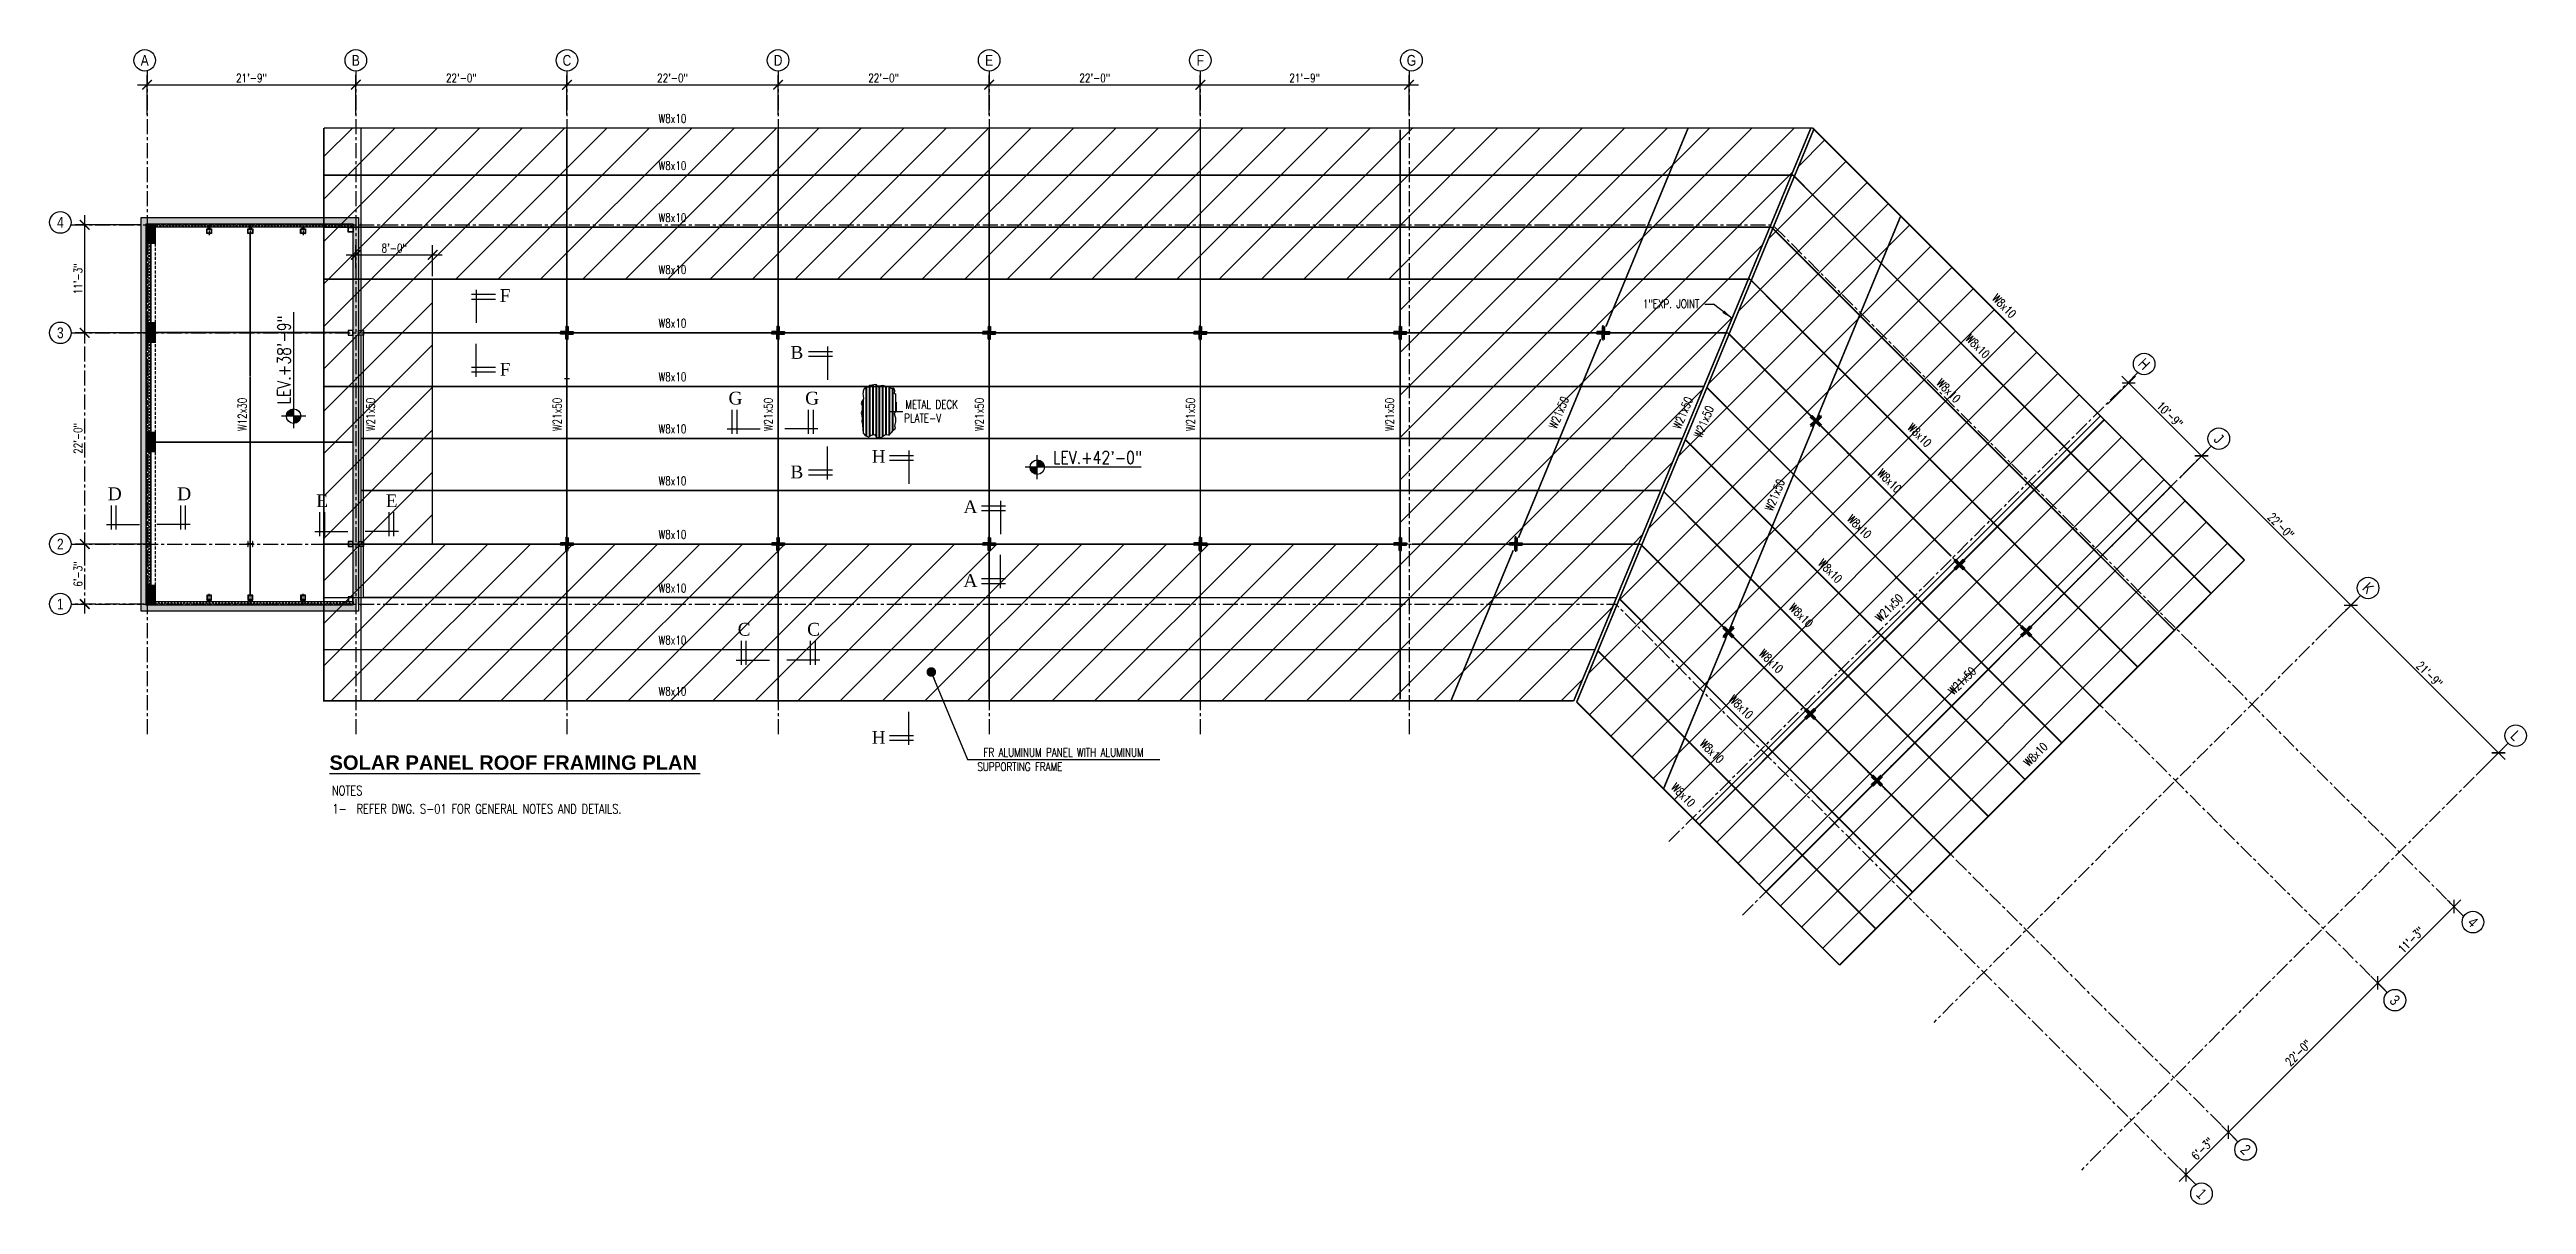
# Model space of a CAD drawing. Header units: inches. Extents: x 54519 to 57616, y 6659 to 8963.
# Drawn here: x 54519 to 57616, y 7520 to 8963 of the extents above; entities that cross this region are included whole.
import ezdxf
from ezdxf.enums import TextEntityAlignment as Align

# ---------------------------------------------------------------- set-up
doc = ezdxf.new("R2010")
doc.units = ezdxf.units.IN
doc.header["$LTSCALE"] = 15
doc.header["$MEASUREMENT"] = 0
doc.linetypes.add('CENTER', pattern=[2, 1.25, -0.25, 0.25, -0.25])
doc.linetypes.add('HIDDEN', pattern=[0.375, 0.25, -0.125])
for name, color, linetype in [('A-HATCH RCC', 8, 'Continuous'), ('A-TEXT-P', 242, 'Continuous'), ('A-WALL-BLWK', 33, 'Continuous'), ('A-WALL-RAMPED EARTH', 4, 'Continuous'), ('COLUMN', 4, 'Continuous'), ('GC', 3, 'Continuous'), ('GIRDER', 6, 'HIDDEN'), ('Grid line', 1, 'CENTER'), ('HATCH', 253, 'Continuous'), ('L', 2, 'Continuous'), ('L3', 3, 'Continuous'), ('L5', 5, 'Continuous'), ('LEVEL', 2, 'Continuous'), ('LINE_HIDDEN', 124, 'HIDDEN'), ('N-DIM-Z', 126, 'Continuous'), ('N-NOTE-Z', 242, 'Continuous'), ('S-COLUMN', 4, 'Continuous'), ('SLAB', 3, 'Continuous'), ('TEXT3', 4, 'Continuous'), ('WALL', 7, 'Continuous')]:
    doc.layers.add(name, color=color, linetype=linetype)
doc.layers.add('M-TEXT', color=3, linetype='Continuous', lineweight=30)
doc.styles.add('16 scale', font='arial.ttf')
doc.styles.add('3-32', font='simplex.shx', dxfattribs={"width": 0.75, "height": 10.6666})
doc.styles.add('dim', font='arial.ttf')
doc.styles.add('DIM 3_32', font='simplex.shx', dxfattribs={"width": 0.8})
doc.styles.add('GRID-NUM', font='romantic.ttf', dxfattribs={"height": 12})
doc.dimstyles.new('3-32', dxfattribs={"dimtxt": 10.666667, "dimasz": 12, "dimexe": 12, "dimexo": 4, "dimgap": 2, "dimtad": 1, "dimdec": 4, "dimzin": 3, "dimdsep": 46, "dimlunit": 4, "dimtxsty": '3-32', "dimblk": 'ARCHTICK', "dimcen": 0.046875, "dimdle": 12, "dimclrd": 1, "dimclre": 1, "dimclrt": 2, "dimadec": 0, "dimazin": 0, "dimtfac": 0.75, "dimtdec": 4, "dimtmove": 2, "dimatfit": 3, "dimldrblk": 'ARCHTICK', "dimfxl": 0, "dimfrac": 1, "dimtolj": 1, "dimtzin": 0, "dimlwd": -1, "dimlwe": -1, "dimarcsym": 0})
pattern_1 = [(45, (132.507, -3215.2033), (-1.98873782, 1.98873782), []), (135, (132.507, -3215.2033), (-1.98873782, -1.98873782), [])]
pattern_2 = [(37.5, (0, 0), (-0.06299336, 1.92682377), [0, -1.52, 0, -1.7, 0, -1.625]), (7.5, (0, 0), (1.7697767, 2.82214607), [0, -0.82, 0, -1.37, 0, -0.525]), (327.5, (-1.23, 3e-16), (3.11414186, 0.005659054), [0, -0.5, 0, -1.8, 0, -2.35]), (317.5, (-1.23, 3e-16), (3.0061266, 0.87767556), [0, -0.25, 0, -1.18, 0, -1.35])]

msp = doc.modelspace()

# ---------------------------------------------------------------- texts
at = {"layer": 'A-TEXT-P', "color": 4, "insert": (54869.2913005, 8081.1175088), "char_height": 18, "attachment_point": 1, "style": '16 scale'}
msp.add_mtext_dynamic_manual_height_columns('{\\fArial|b1|i0|c0|p34;SOLAR PANEL ROOF FRAMING PLAN}', width=863.781156634, gutter_width=30, heights=[0], dxfattribs=at)
at = {"layer": 'A-TEXT-P', "color": 2, "char_height": 12, "attachment_point": 1, "style": '3-32'}
for s, width, insert in [('\\A1;NOTES ', 427.877552393, (54872.2212619, 8043.1850548)), ('\\A1;1-  REFER DWG. S-01 FOR GENERAL NOTES AND DETAILS.', 498.624498892, (54872.9597353, 8020.3021146))]:
    msp.add_mtext_dynamic_manual_height_columns(s, width=width, gutter_width=30, heights=[0], dxfattribs=dict(at, insert=insert))
at = {"layer": 'M-TEXT', "color": 4, "style": 'GRID-NUM'}
for s, p in [('F', (55082.1128918, 8647.9156556)), ('B', (55445.5780008, 8576.8240813)), ('F', (55082.1128918, 8555.6562276)), ('G', (55368.2293392, 8519.6778915)), ('G', (55464.0594881, 8519.6778915)), ('H', (55547.2282058, 8446.8536971)), ('B', (55445.5780008, 8427.418056)), ('D', (54592.0238259, 8400.1195751)), ('D', (54678.9093774, 8400.1195751)), ('E', (54852.6687207, 8391.4367898)), ('E', (54939.5542722, 8391.4367898)), ('A', (55662.0228391, 8383.9156556)), ('A', (55662.0228391, 8291.6562276)), ('C', (55379.6694747, 8230.7641957)), ('C', (55466.5550263, 8230.7641957)), ('H', (55547.2282058, 8095.6792501))]:
    msp.add_text(s, height=16, dxfattribs=at).set_placement(p)
at = {"layer": 'N-DIM-Z', "color": 2, "char_height": 10.6666, "attachment_point": 5, "style": '3-32'}
for s, insert in [('\\A1;W8x10', (55298.1901309, 8877.2756534)), ('\\A1;W8x10', (55298.1901309, 8818.2756534)), ('\\A1;W8x10', (55298.1901309, 8753.2756534)), ('\\A1;W8x10', (55298.1901309, 8688.2756534)), ('1"EXP. JOINT', (56546.9959062, 8645.5949519)), ('\\A1;W8x10', (55298.1901309, 8621.2756534)), ('\\A1;W8x10', (55298.1901309, 8554.2756534)), ('METAL DECK', (55622.221772, 8519.7396517)), ('\\A1;W8x10', (55298.1901309, 8489.2756534)), ('PLATE-V', (55610.984174, 8502.735895)), ('\\A1;W8x10', (55298.1901309, 8424.2756534)), ('\\A1;W8x10', (55298.1901309, 8357.2756534)), ('\\A1;W8x10', (55298.1901309, 8290.2756534)), ('\\A1;W8x10', (55298.1901309, 8225.2756534)), ('\\A1;W8x10', (55298.1901309, 8161.2756534)), ('\\A1;FR ALUMINUM PANEL WITH ALUMINUM', (55787.1765263, 8084.8684981)), ('\\A1;SUPPORTING FRAME ', (55732.561357, 8066.9797683))]:
    msp.add_mtext(s, dxfattribs=dict(at, insert=insert))
for s, insert, rotation in [('\\A1;W8x10', (56963.4100226, 8642.8087737), 315), ('\\A1;W8x10', (56930.3310724, 8592.4491236), 315), ('\\A1;W8x10', (56893.8881613, 8536.9681532), 315), ('\\A1;W12x30', (54760.1248795, 8507.3041574), 90), ('\\A1;W21x50', (54920.6717648, 8507.3041574), 90), ('\\A1;W21x50', (55153.9268168, 8507.3041574), 90), ('\\A1;W21x50', (55417.9268168, 8507.3041574), 90), ('\\A1;W21x50', (55681.9268168, 8507.3041574), 90), ('\\A1;W21x50', (55945.9268168, 8507.3041574), 90), ('\\A1;W21x50', (56194.9322478, 8507.3041574), 90), ('\\A1;W21x50', (56406.5933165, 8509.6885675), 67.5), ('\\A1;W21x50', (56561.5876425, 8509.1766751), 67.5), ('\\A1;W21x50', (56587.8440683, 8498.186146), 67.5), ('\\A1;W8x10', (56857.4452501, 8481.4871828), 315), ('\\A1;W21x50', (56676.6050642, 8406.4349992), 67.5), ('\\A1;W8x10', (56819.8810186, 8424.2991057), 315), ('\\A1;W8x10', (56782.3167871, 8367.1110285), 315), ('\\A1;W8x10', (56745.8738759, 8311.6300581), 315), ('\\A1;W8x10', (56709.4309648, 8256.1490877), 315), ('\\A1;W21x50', (56819.5635302, 8265.4712699), 45), ('\\A1;W8x10', (56671.8667333, 8198.9610106), 315), ('\\A1;W21x50', (56910.780305, 8174.2544951), 45), ('\\A1;W8x10', (56634.3025017, 8141.7729334), 315), ('\\A1;W8x10', (56597.8595906, 8086.291963), 315), ('\\A1;W8x10', (57002.7041866, 8082.3306136), 45), ('\\A1;W8x10', (56561.9773396, 8031.664546), 315)]:
    msp.add_mtext(s, dxfattribs=dict(at, insert=insert, rotation=rotation))
at = {"layer": 'N-NOTE-Z', "color": 2, "style": 'dim', "width": 0.8}
for s, p in [('A', (54638.1901309, 8949.8748569)), ('B', (54902.1901309, 8949.8748569)), ('C', (55166.1901309, 8949.8748569)), ('D', (55430.1901309, 8949.8748569)), ('E', (55694.1901309, 8949.8748569)), ('F', (55958.1901309, 8949.8748569)), ('G', (56222.1901309, 8949.8748569)), ('4', (54532.6901309, 8747.3073403)), ('3', (54532.6901309, 8609.3073403)), ('2', (54532.6901309, 8345.3073403)), ('1', (54532.6901309, 8270.3073403))]:
    msp.add_text(s, height=13.5, dxfattribs=at).set_placement(p, align=Align.MIDDLE_CENTER)
for s, p in [('H', (57138.3931204, 8570.3711527)), ('J', (57231.7312155, 8477.0330576)), ('K', (57418.4074057, 8290.3568674)), ('L', (57602.9622756, 8105.8019975)), ('4', (57549.5214721, 7872.7690719)), ('3', (57451.9407362, 7775.1883361)), ('2', (57265.264546, 7588.5121459)), ('1', (57210.1102171, 7533.3578169))]:
    msp.add_text(s, height=13.5, rotation=315.0000000001, dxfattribs=at).set_placement(p, align=Align.MIDDLE_CENTER)
at = {"layer": 'TEXT3', "style": 'DIM 3_32', "width": 0.8}
msp.add_text('LEV.+38\'-9"', height=16.08, rotation=90, dxfattribs=at).set_placement((54820.4062922, 8519.851393))
msp.add_text('LEV.+42\'-0"', height=16.08, dxfattribs=at).set_placement((55773.8713328, 8445.4453958))

# ---------------------------------------------------------------- blocks, each defined once
blk = doc.blocks.new('_ARCHTICK')
at = {"color": 0, "linetype": 'ByBlock', "const_width": 0.15}
blk.add_lwpolyline([(-0.5, -0.5), (0.5, 0.5)], dxfattribs=at)
blk = doc.blocks.new('*D2')
at = {"layer": 'DEFPOINTS', "color": 0, "transparency": 16777216}
for p in [(54902.2, 8919.4), (54641.2, 8877.9), (54902.2, 8877.9)]:
    blk.add_point(p, dxfattribs=at)
at = {"layer": 'N-DIM-Z', "color": 1, "transparency": 16777216}
for p, q in [((54641.2, 8881.9), (54641.2, 8931.4)), ((54902.2, 8881.9), (54902.2, 8931.4)), ((54629.2, 8919.4), (54914.2, 8919.4))]:
    blk.add_line(p, q, dxfattribs=at)
at = {"layer": 'N-DIM-Z', "color": 1, "transparency": 16777216, "xscale": 12, "yscale": 12, "zscale": 12, "rotation": 180}
blk.add_blockref('_ARCHTICK', (54641.2, 8919.4), dxfattribs=at)
at = {"layer": 'N-DIM-Z', "color": 1, "transparency": 16777216, "xscale": 12, "yscale": 12, "zscale": 12}
blk.add_blockref('_ARCHTICK', (54902.2, 8919.4), dxfattribs=at)
at = {"layer": 'N-DIM-Z', "color": 2, "transparency": 16777216, "insert": (54771.7, 8927.8), "char_height": 10.67, "attachment_point": 5, "style": '3-32'}
blk.add_mtext('\\A1;21\'-9"', dxfattribs=at)
blk = doc.blocks.new('*D3')
at = {"layer": 'DEFPOINTS', "color": 0, "transparency": 16777216}
for p in [(54563.2, 8744.3), (54637.6, 8744.3), (54643.9, 8609.3)]:
    blk.add_point(p, dxfattribs=at)
at = {"layer": 'N-DIM-Z', "color": 1, "transparency": 16777216}
for p, q in [((54633.6, 8744.3), (54551.2, 8744.3)), ((54563.2, 8597.3), (54563.2, 8756.3)), ((54639.9, 8609.3), (54551.2, 8609.3))]:
    blk.add_line(p, q, dxfattribs=at)
at = {"layer": 'N-DIM-Z', "color": 1, "transparency": 16777216, "xscale": 12, "yscale": 12, "zscale": 12}
for p, rotation in [((54563.2, 8744.3), 90), ((54563.2, 8609.3), 270)]:
    blk.add_blockref('_ARCHTICK', p, dxfattribs=dict(at, rotation=rotation))
at = {"layer": 'N-DIM-Z', "color": 2, "transparency": 16777216, "insert": (54554.8, 8676.8), "char_height": 10.67, "attachment_point": 5, "rotation": 90, "style": '3-32'}
blk.add_mtext('\\A1;11\'-3"', dxfattribs=at)
blk = doc.blocks.new('*D4')
at = {"layer": 'DEFPOINTS', "color": 0, "transparency": 16777216}
for p in [(54563.2, 8609.3), (54637.5, 8609.3), (54649.9, 8345.3)]:
    blk.add_point(p, dxfattribs=at)
at = {"layer": 'Grid line', "color": 1, "transparency": 16777216}
for p, q in [((54563.2, 8333.3), (54563.2, 8621.3)), ((54633.5, 8609.3), (54551.2, 8609.3)), ((54645.9, 8345.3), (54551.2, 8345.3))]:
    blk.add_line(p, q, dxfattribs=at)
at = {"layer": 'Grid line', "color": 1, "transparency": 16777216, "xscale": 12, "yscale": 12, "zscale": 12}
for p, rotation in [((54563.2, 8609.3), 90), ((54563.2, 8345.3), 270)]:
    blk.add_blockref('_ARCHTICK', p, dxfattribs=dict(at, rotation=rotation))
at = {"layer": 'Grid line', "color": 2, "transparency": 16777216, "insert": (54554.8, 8477.3), "char_height": 10.67, "attachment_point": 5, "rotation": 90, "style": '3-32'}
blk.add_mtext('\\A1;22\'-0"', dxfattribs=at)
blk = doc.blocks.new('*D5')
at = {"layer": 'DEFPOINTS', "color": 0, "transparency": 16777216}
for p in [(55166.2, 8919.4), (54902.2, 8877.9), (55166.2, 8877.9)]:
    blk.add_point(p, dxfattribs=at)
at = {"layer": 'N-DIM-Z', "color": 1, "transparency": 16777216}
for p, q in [((54902.2, 8881.9), (54902.2, 8931.4)), ((55166.2, 8881.9), (55166.2, 8931.4)), ((54890.2, 8919.4), (55178.2, 8919.4))]:
    blk.add_line(p, q, dxfattribs=at)
at = {"layer": 'N-DIM-Z', "color": 1, "transparency": 16777216, "xscale": 12, "yscale": 12, "zscale": 12, "rotation": 180}
blk.add_blockref('_ARCHTICK', (54902.2, 8919.4), dxfattribs=at)
at = {"layer": 'N-DIM-Z', "color": 1, "transparency": 16777216, "xscale": 12, "yscale": 12, "zscale": 12}
blk.add_blockref('_ARCHTICK', (55166.2, 8919.4), dxfattribs=at)
at = {"layer": 'N-DIM-Z', "color": 2, "transparency": 16777216, "insert": (55034.2, 8927.8), "char_height": 10.67, "attachment_point": 5, "style": '3-32'}
blk.add_mtext('\\A1;22\'-0"', dxfattribs=at)
blk = doc.blocks.new('*D6')
at = {"layer": 'DEFPOINTS', "color": 0, "transparency": 16777216}
for p in [(55430.2, 8919.4), (55166.2, 8877.9), (55430.2, 8877.9)]:
    blk.add_point(p, dxfattribs=at)
at = {"layer": 'N-DIM-Z', "color": 1, "transparency": 16777216}
for p, q in [((55166.2, 8881.9), (55166.2, 8931.4)), ((55430.2, 8881.9), (55430.2, 8931.4)), ((55154.2, 8919.4), (55442.2, 8919.4))]:
    blk.add_line(p, q, dxfattribs=at)
at = {"layer": 'N-DIM-Z', "color": 1, "transparency": 16777216, "xscale": 12, "yscale": 12, "zscale": 12, "rotation": 180}
blk.add_blockref('_ARCHTICK', (55166.2, 8919.4), dxfattribs=at)
at = {"layer": 'N-DIM-Z', "color": 1, "transparency": 16777216, "xscale": 12, "yscale": 12, "zscale": 12}
blk.add_blockref('_ARCHTICK', (55430.2, 8919.4), dxfattribs=at)
at = {"layer": 'N-DIM-Z', "color": 2, "transparency": 16777216, "insert": (55298.2, 8927.8), "char_height": 10.67, "attachment_point": 5, "style": '3-32'}
blk.add_mtext('\\A1;22\'-0"', dxfattribs=at)
blk = doc.blocks.new('*D7')
at = {"layer": 'DEFPOINTS', "color": 0, "transparency": 16777216}
for p in [(55694.2, 8919.4), (55430.2, 8877.9), (55694.2, 8877.9)]:
    blk.add_point(p, dxfattribs=at)
at = {"layer": 'N-DIM-Z', "color": 1, "transparency": 16777216}
for p, q in [((55430.2, 8881.9), (55430.2, 8931.4)), ((55694.2, 8881.9), (55694.2, 8931.4)), ((55418.2, 8919.4), (55706.2, 8919.4))]:
    blk.add_line(p, q, dxfattribs=at)
at = {"layer": 'N-DIM-Z', "color": 1, "transparency": 16777216, "xscale": 12, "yscale": 12, "zscale": 12, "rotation": 180}
blk.add_blockref('_ARCHTICK', (55430.2, 8919.4), dxfattribs=at)
at = {"layer": 'N-DIM-Z', "color": 1, "transparency": 16777216, "xscale": 12, "yscale": 12, "zscale": 12}
blk.add_blockref('_ARCHTICK', (55694.2, 8919.4), dxfattribs=at)
at = {"layer": 'N-DIM-Z', "color": 2, "transparency": 16777216, "insert": (55562.2, 8927.8), "char_height": 10.67, "attachment_point": 5, "style": '3-32'}
blk.add_mtext('\\A1;22\'-0"', dxfattribs=at)
blk = doc.blocks.new('*D8')
at = {"layer": 'DEFPOINTS', "color": 0, "transparency": 16777216}
for p in [(55958.2, 8919.4), (55694.2, 8877.9), (55958.2, 8877.9)]:
    blk.add_point(p, dxfattribs=at)
at = {"layer": 'N-DIM-Z', "color": 1, "transparency": 16777216}
for p, q in [((55694.2, 8881.9), (55694.2, 8931.4)), ((55958.2, 8881.9), (55958.2, 8931.4)), ((55682.2, 8919.4), (55970.2, 8919.4))]:
    blk.add_line(p, q, dxfattribs=at)
at = {"layer": 'N-DIM-Z', "color": 1, "transparency": 16777216, "xscale": 12, "yscale": 12, "zscale": 12, "rotation": 180}
blk.add_blockref('_ARCHTICK', (55694.2, 8919.4), dxfattribs=at)
at = {"layer": 'N-DIM-Z', "color": 1, "transparency": 16777216, "xscale": 12, "yscale": 12, "zscale": 12}
blk.add_blockref('_ARCHTICK', (55958.2, 8919.4), dxfattribs=at)
at = {"layer": 'N-DIM-Z', "color": 2, "transparency": 16777216, "insert": (55826.2, 8927.8), "char_height": 10.67, "attachment_point": 5, "style": '3-32'}
blk.add_mtext('\\A1;22\'-0"', dxfattribs=at)
blk = doc.blocks.new('*D9')
at = {"layer": 'DEFPOINTS', "color": 0, "transparency": 16777216}
for p in [(56219.2, 8919.4), (55958.2, 8877.9), (56219.2, 8877.9)]:
    blk.add_point(p, dxfattribs=at)
at = {"layer": 'N-DIM-Z', "color": 1, "transparency": 16777216}
for p, q in [((55958.2, 8881.9), (55958.2, 8931.4)), ((56219.2, 8881.9), (56219.2, 8931.4)), ((55946.2, 8919.4), (56231.2, 8919.4))]:
    blk.add_line(p, q, dxfattribs=at)
at = {"layer": 'N-DIM-Z', "color": 1, "transparency": 16777216, "xscale": 12, "yscale": 12, "zscale": 12, "rotation": 180}
blk.add_blockref('_ARCHTICK', (55958.2, 8919.4), dxfattribs=at)
at = {"layer": 'N-DIM-Z', "color": 1, "transparency": 16777216, "xscale": 12, "yscale": 12, "zscale": 12}
blk.add_blockref('_ARCHTICK', (56219.2, 8919.4), dxfattribs=at)
at = {"layer": 'N-DIM-Z', "color": 2, "transparency": 16777216, "insert": (56088.7, 8927.8), "char_height": 10.67, "attachment_point": 5, "style": '3-32'}
blk.add_mtext('\\A1;21\'-9"', dxfattribs=at)
blk = doc.blocks.new('*D10')
at = {"layer": 'DEFPOINTS', "color": 0, "transparency": 16777216}
for p in [(54563.2, 8345.3), (54637.6, 8345.3), (54641.1, 8270.3)]:
    blk.add_point(p, dxfattribs=at)
at = {"layer": 'Grid line', "color": 1, "transparency": 16777216}
for p, q in [((54633.6, 8345.3), (54551.2, 8345.3)), ((54563.2, 8258.3), (54563.2, 8357.3)), ((54637.1, 8270.3), (54551.2, 8270.3))]:
    blk.add_line(p, q, dxfattribs=at)
at = {"layer": 'Grid line', "color": 1, "transparency": 16777216, "xscale": 12, "yscale": 12, "zscale": 12}
for p, rotation in [((54563.2, 8345.3), 90), ((54563.2, 8270.3), 270)]:
    blk.add_blockref('_ARCHTICK', p, dxfattribs=dict(at, rotation=rotation))
at = {"layer": 'Grid line', "color": 2, "transparency": 16777216, "insert": (54554.8, 8307.8), "char_height": 10.67, "attachment_point": 5, "rotation": 90, "style": '3-32'}
blk.add_mtext('\\A1;6\'-3"', dxfattribs=at)
blk = doc.blocks.new('*D11')
at = {"layer": 'DEFPOINTS', "color": 0, "transparency": 16777216}
for p in [(57089.6, 8517.4), (57180.8, 8426.1), (57210.2, 8455.5)]:
    blk.add_point(p, dxfattribs=at)
at = {"layer": 'N-DIM-Z', "color": 1, "transparency": 16777216}
for p, q in [((57092.5, 8520.2), (57127.5, 8555.2)), ((57110.5, 8555.2), (57218.7, 8447)), ((57183.7, 8429), (57218.7, 8464))]:
    blk.add_line(p, q, dxfattribs=at)
at = {"layer": 'N-DIM-Z', "color": 1, "transparency": 16777216, "xscale": 12, "yscale": 12, "zscale": 12}
for p, rotation in [((57119, 8546.7), 135.0000000000663), ((57210.2, 8455.5), 315.0000000000662)]:
    blk.add_blockref('_ARCHTICK', p, dxfattribs=dict(at, rotation=rotation))
at = {"layer": 'N-DIM-Z', "color": 2, "transparency": 16777216, "insert": (57170.5, 8507), "char_height": 10.67, "attachment_point": 5, "rotation": 315, "style": '3-32'}
blk.add_mtext('\\A1;10\'-9"', dxfattribs=at)
blk = doc.blocks.new('*D12')
at = {"layer": 'DEFPOINTS', "color": 0, "transparency": 16777216}
for p in [(57180.8, 8426.1), (57367.5, 8239.5), (57396.9, 8268.8)]:
    blk.add_point(p, dxfattribs=at)
at = {"layer": 'N-DIM-Z', "color": 1, "transparency": 16777216}
for p, q in [((57183.7, 8429), (57218.7, 8464)), ((57201.7, 8464), (57405.4, 8260.3)), ((57370.3, 8242.3), (57405.4, 8277.3))]:
    blk.add_line(p, q, dxfattribs=at)
at = {"layer": 'N-DIM-Z', "color": 1, "transparency": 16777216, "xscale": 12, "yscale": 12, "zscale": 12}
for p, rotation in [((57210.2, 8455.5), 135.0000000000663), ((57396.9, 8268.8), 315.0000000000662)]:
    blk.add_blockref('_ARCHTICK', p, dxfattribs=dict(at, rotation=rotation))
at = {"layer": 'N-DIM-Z', "color": 2, "transparency": 16777216, "insert": (57309.4, 8368.1), "char_height": 10.67, "attachment_point": 5, "rotation": 315, "style": '3-32'}
blk.add_mtext('\\A1;22\'-0"', dxfattribs=at)
blk = doc.blocks.new('*D13')
at = {"layer": 'DEFPOINTS', "color": 0, "transparency": 16777216}
for p in [(57367.5, 8239.5), (57581.4, 8084.3), (57552.1, 8054.9)]:
    blk.add_point(p, dxfattribs=at)
at = {"layer": 'N-DIM-Z', "color": 1, "transparency": 16777216}
for p, q in [((57370.3, 8242.3), (57405.4, 8277.3)), ((57388.4, 8277.3), (57589.9, 8075.8)), ((57554.9, 8057.7), (57589.9, 8092.7))]:
    blk.add_line(p, q, dxfattribs=at)
at = {"layer": 'N-DIM-Z', "color": 1, "transparency": 16777216, "xscale": 12, "yscale": 12, "zscale": 12}
for p, rotation in [((57396.9, 8268.8), 135.0000000000663), ((57581.4, 8084.3), 315.0000000000662)]:
    blk.add_blockref('_ARCHTICK', p, dxfattribs=dict(at, rotation=rotation))
at = {"layer": 'N-DIM-Z', "color": 2, "transparency": 16777216, "insert": (57495, 8182.4), "char_height": 10.67, "attachment_point": 5, "rotation": 315, "style": '3-32'}
blk.add_mtext('\\A1;21\'-9"', dxfattribs=at)
blk = doc.blocks.new('*D14')
at = {"layer": 'DEFPOINTS', "color": 0, "transparency": 16777216}
for p in [(57525.8, 7892.2), (57537.9, 7880.2), (57442.4, 7784.7)]:
    blk.add_point(p, dxfattribs=at)
at = {"layer": 'N-DIM-Z', "color": 1, "transparency": 16777216}
for p, q in [((57421.9, 7788.3), (57534.3, 7900.7)), ((57535, 7883), (57517.3, 7900.7)), ((57439.6, 7787.6), (57421.9, 7805.2))]:
    blk.add_line(p, q, dxfattribs=at)
at = {"layer": 'N-DIM-Z', "color": 1, "transparency": 16777216, "xscale": 12, "yscale": 12, "zscale": 12}
for p, rotation in [((57525.8, 7892.2), 44.9999999997124), ((57430.4, 7796.8), 224.9999999997124)]:
    blk.add_blockref('_ARCHTICK', p, dxfattribs=dict(at, rotation=rotation))
at = {"layer": 'N-DIM-Z', "color": 2, "transparency": 16777216, "insert": (57472.2, 7850.4), "char_height": 10.67, "attachment_point": 5, "rotation": 45, "style": '3-32'}
blk.add_mtext('\\A1;11\'-3"', dxfattribs=at)
blk = doc.blocks.new('*D15')
at = {"layer": 'DEFPOINTS', "color": 0, "transparency": 16777216}
for p in [(57430.4, 7796.8), (57442.4, 7784.7), (57255.7, 7598.1)]:
    blk.add_point(p, dxfattribs=at)
at = {"layer": 'N-DIM-Z', "color": 1, "transparency": 16777216}
for p, q in [((57235.2, 7601.6), (57438.9, 7805.2)), ((57439.6, 7787.6), (57421.9, 7805.2)), ((57252.9, 7600.9), (57235.2, 7618.6))]:
    blk.add_line(p, q, dxfattribs=at)
at = {"layer": 'N-DIM-Z', "color": 1, "transparency": 16777216, "xscale": 12, "yscale": 12, "zscale": 12}
for p, rotation in [((57430.4, 7796.8), 44.9999999997124), ((57243.7, 7610.1), 224.9999999997124)]:
    blk.add_blockref('_ARCHTICK', p, dxfattribs=dict(at, rotation=rotation))
at = {"layer": 'N-DIM-Z', "color": 2, "transparency": 16777216, "insert": (57331.1, 7709.3), "char_height": 10.67, "attachment_point": 5, "rotation": 45, "style": '3-32'}
blk.add_mtext('\\A1;22\'-0"', dxfattribs=at)
blk = doc.blocks.new('*D16')
at = {"layer": 'DEFPOINTS', "color": 0, "transparency": 16777216}
for p in [(57243.7, 7610.1), (57255.7, 7598.1), (57202.9, 7544.8)]:
    blk.add_point(p, dxfattribs=at)
at = {"layer": 'N-DIM-Z', "color": 1, "transparency": 16777216}
for p, q in [((57182.2, 7548.6), (57252.2, 7618.6)), ((57252.9, 7600.9), (57235.2, 7618.6)), ((57200.1, 7547.6), (57182.2, 7565.5))]:
    blk.add_line(p, q, dxfattribs=at)
at = {"layer": 'N-DIM-Z', "color": 1, "transparency": 16777216, "xscale": 12, "yscale": 12, "zscale": 12}
for p, rotation in [((57243.7, 7610.1), 44.99999999971248), ((57190.7, 7557), 224.9999999997125)]:
    blk.add_blockref('_ARCHTICK', p, dxfattribs=dict(at, rotation=rotation))
at = {"layer": 'N-DIM-Z', "color": 2, "transparency": 16777216, "insert": (57211.3, 7589.5), "char_height": 10.67, "attachment_point": 5, "rotation": 45, "style": '3-32'}
blk.add_mtext('\\A1;6\'-3"', dxfattribs=at)
blk = doc.blocks.new('A$C0F680D12')
at = {"layer": 'L3'}
blk.add_line((0, -6), (0, 35.5), dxfattribs=at)
at = {"layer": 'L5'}
for p, q in [((-24, 6), (6, 6)), ((-24, 0), (6, 0))]:
    blk.add_line(p, q, dxfattribs=at)
blk = doc.blocks.new('A$C56BC41D7')
at = {"layer": 'HATCH'}
h = blk.add_hatch(dxfattribs=at)
h.set_pattern_fill('_USER', color=1, scale=0.375, angle=45, style=0, pattern_type=0)
h.set_pattern_definition([(45, (0, 0), (-0.265165, 0.265165), [])])
edge = h.paths.add_edge_path()
edge.add_line((0.5, 6.8), (0.5, 0.8))
edge.add_arc((0.8, 0.8), 0.25, 180, 270)
edge.add_line((0.8, 0.5), (6.8, 0.5))
edge.add_arc((6.8, 0.2), 0.25, 0, 90, ccw=False)
edge.add_line((7, 0.2), (7, 0))
edge.add_line((7, 0), (0, 0))
edge.add_line((0, 0), (0, 7))
edge.add_line((0, 7), (0.2, 7))
edge.add_arc((0.2, 6.8), 0.25, 0, 90, ccw=False)
at = {"layer": 'COLUMN', "color": 4}
blk.add_lwpolyline([(0, 0), (0, 7), (0.2, 7, -0.414214), (0.5, 6.8), (0.5, 0.8, 0.414214), (0.8, 0.5), (6.8, 0.5, -0.414214), (7, 0.2), (7, 0)], format="xyb", close=True, dxfattribs=at)
blk = doc.blocks.new('A$C2F407CD1')
at = {"layer": 'Grid line'}
h = blk.add_hatch(dxfattribs=at)
h.set_pattern_fill('_USER', color=256, scale=0.25, angle=45, style=0, pattern_type=0)
h.set_pattern_definition([(45, (-54902.19013, -10400.79056), (-0.1767766953, 0.1767766953), [])])
edge = h.paths.add_edge_path()
edge.add_line((2.8, -5.8), (0.4, -5.8))
edge.add_arc((0.4, -5.6), 0.188, 180, 270, ccw=False)
edge.add_line((0.2, -5.6), (0.2, -0.6))
edge.add_arc((0.4, -0.6), 0.188, 90, 180, ccw=False)
edge.add_line((0.4, -0.4), (2.8, -0.4))
edge.add_arc((2.8, -0.2), 0.188, 270, 360)
edge.add_line((3, -0.2), (3, 0))
edge.add_line((3, 0), (-3, 0))
edge.add_line((-3, 0), (-3, -0.2))
edge.add_arc((-2.8, -0.2), 0.188, 180, 270)
edge.add_line((-2.8, -0.4), (-0.4, -0.4))
edge.add_arc((-0.4, -0.6), 0.187, 0, 90, ccw=False)
edge.add_line((-0.2, -0.6), (-0.2, -5.6))
edge.add_arc((-0.4, -5.6), 0.188, -90, 0, ccw=False)
edge.add_line((-0.4, -5.8), (-2.8, -5.8))
edge.add_arc((-2.8, -6), 0.188, 90, 180)
edge.add_line((-3, -6), (-3, -6.2))
edge.add_line((-3, -6.2), (3, -6.2))
edge.add_line((3, -6.2), (3, -6))
edge.add_arc((2.8, -6), 0.187, 360, 450)
blk.add_line((0, 1.7), (0, 1.7))
at = {"layer": 'COLUMN', "color": 4}
blk.add_lwpolyline([(2.8, -5.8), (0.4, -5.8, -0.414214), (0.2, -5.6), (0.2, -0.6, -0.414214), (0.4, -0.4), (2.8, -0.4, 0.414214), (3, -0.2), (3, 0), (-3, 0), (-3, -0.2, 0.414214), (-2.8, -0.4), (-0.4, -0.4, -0.414214), (-0.2, -0.6), (-0.2, -5.6, -0.414214), (-0.4, -5.8), (-2.8, -5.8, 0.414214), (-3, -6), (-3, -6.2), (3, -6.2), (3, -6, 0.414214)], format="xyb", close=True, dxfattribs=at)
at = {"layer": 'Grid line'}
blk.add_line((0, -7.7), (0, 1.7), dxfattribs=at)
blk = doc.blocks.new('A$C45494CF1')
at = {"layer": 'HATCH'}
h = blk.add_hatch(dxfattribs=at)
h.set_pattern_fill('_USER', color=1, scale=0.375, angle=45, style=0, pattern_type=0)
h.set_pattern_definition([(45, (-54885.99333, -10015.80953), (-0.265165043, 0.265165043), [])])
h.paths.add_polyline_path([(1, 0), (-1, 0), (-1, -2), (1, -2)])
h.paths.add_polyline_path([(0.8, -1.8), (-0.8, -1.8), (-0.8, -0.2), (0.8, -0.2)], flags=16)
h = blk.add_hatch(dxfattribs=at)
h.set_pattern_fill('_USER', color=1, scale=0.375, angle=45, style=0, pattern_type=0)
h.set_pattern_definition([(45, (-54324.65777, -10363.3381), (-0.265165043, 0.265165043), [])])
h.paths.add_polyline_path([(3, -2), (-3, -2), (-3, -8), (3, -8)])
h.paths.add_polyline_path([(2.5, -2.5), (2.5, -7.5), (-2.5, -7.5), (-2.5, -2.5)], flags=16)
at = {"layer": 'Grid line', "ltscale": 0.25}
blk.add_line((0, 2.4), (0, -10.1), dxfattribs=at)
at = {"layer": 'S-COLUMN', "color": 4}
for points in [[(-1, 0), (1, 0), (1, -2), (-1, -2)], [(-3, -2), (3, -2), (3, -8), (-3, -8)], [(-2.5, -2.5), (2.5, -2.5), (2.5, -7.5), (-2.5, -7.5)], [(-0.8, -0.2), (0.8, -0.2), (0.8, -1.8), (-0.8, -1.8)]]:
    blk.add_lwpolyline(points, close=True, dxfattribs=at)
blk = doc.blocks.new('A$C3C504F40')
at = {"layer": 'HATCH'}
h = blk.add_hatch(dxfattribs=at)
h.set_pattern_fill('_USER', color=1, scale=0.375, angle=45, style=0, pattern_type=0)
h.set_pattern_definition([(45, (-54890.24333, -10014.80784), (-0.265165043, 0.265165043), [])])
h.paths.add_polyline_path([(-3.2, 1), (-5.2, 1), (-5.2, -1), (-3.2, -1)])
h.paths.add_polyline_path([(-3.5, -0.7), (-5, -0.7), (-5, 0.8), (-3.5, 0.8)], flags=16)
h = blk.add_hatch(dxfattribs=at)
h.set_pattern_fill('_USER', color=1, scale=0.375, angle=45, style=0, pattern_type=0)
h.set_pattern_definition([(45, (-54885.99333, -10010.55784), (-0.265165043, 0.265165043), [])])
h.paths.add_polyline_path([(1, 5.3), (-1, 5.3), (-1, 3.3), (1, 3.3)])
h.paths.add_polyline_path([(0.8, 3.5), (-0.8, 3.5), (-0.8, 5), (0.8, 5)], flags=16)
h = blk.add_hatch(dxfattribs=at)
h.set_pattern_fill('_USER', color=1, scale=0.375, angle=45, style=0, pattern_type=0)
h.set_pattern_definition([(45, (-54881.74333, -10014.80784), (-0.265165043, 0.265165043), [])])
h.paths.add_polyline_path([(5.2, 1), (3.2, 1), (3.2, -1), (5.2, -1)])
h.paths.add_polyline_path([(5, -0.7), (3.5, -0.7), (3.5, 0.8), (5, 0.8)], flags=16)
h = blk.add_hatch(dxfattribs=at)
h.set_pattern_fill('_USER', color=1, scale=0.375, angle=45, style=0, pattern_type=0)
h.set_pattern_definition([(45, (-54885.99333, -10019.05784), (-0.265165043, 0.265165043), [])])
h.paths.add_polyline_path([(1, -3.2), (-1, -3.2), (-1, -5.2), (1, -5.2)])
h.paths.add_polyline_path([(0.8, -5), (-0.8, -5), (-0.8, -3.5), (0.8, -3.5)], flags=16)
at = {"layer": 'Grid line', "ltscale": 0.25}
for p, q in [((9.5, 0), (-9.5, 0)), ((0, -9.7), (0, 9.7))]:
    blk.add_line(p, q, dxfattribs=at)
at = {"layer": 'S-COLUMN', "color": 4}
for points in [[(-5.2, 1), (-3.2, 1), (-3.2, -1), (-5.2, -1)], [(-5, 0.8), (-3.5, 0.8), (-3.5, -0.7), (-5, -0.7)], [(-1, 5.3), (1, 5.3), (1, 3.3), (-1, 3.3)], [(-0.8, 5), (0.8, 5), (0.8, 3.5), (-0.8, 3.5)], [(3.2, 1), (5.2, 1), (5.2, -1), (3.2, -1)], [(3.5, 0.8), (5, 0.8), (5, -0.7), (3.5, -0.7)], [(-1, -3.2), (1, -3.2), (1, -5.2), (-1, -5.2)], [(-0.8, -3.5), (0.8, -3.5), (0.8, -5), (-0.8, -5)]]:
    blk.add_lwpolyline(points, close=True, dxfattribs=at)
at = {"layer": 'Grid line', "color": 4, "xscale": -1}
blk.add_blockref('A$C56BC41D7', (-1, 1), dxfattribs=at)
at = {"layer": 'Grid line', "color": 4}
blk.add_blockref('A$C56BC41D7', (1, 1), dxfattribs=at)
at = {"layer": 'Grid line', "color": 4, "rotation": 180}
blk.add_blockref('A$C56BC41D7', (-1, -1), dxfattribs=at)
at = {"layer": 'Grid line', "color": 4, "xscale": -1, "rotation": 180}
blk.add_blockref('A$C56BC41D7', (1, -1), dxfattribs=at)
blk = doc.blocks.new('A$C06E30DF9')
at = {"layer": 'GIRDER', "color": 2, "linetype": 'Continuous', "ltscale": 5}
for p, q in [((14.3, 4.5), (60.3, 4.5)), ((35, 6.3), (56.2, 6.3)), ((-9.2, -44.6), (119.5, -44.6)), ((-8.5, -42.9), (121.5, -42.9)), ((-7.9, -51), (116.6, -51)), ((-7.6, -52.8), (116.8, -52.8)), ((-7.6, -52.8), (116.8, -52.8)), ((-7, -59.2), (119.2, -59.2)), ((-6.8, -26.5), (120.4, -26.5)), ((-6.5, -28.2), (121.6, -28.2)), ((-6.5, -28.2), (121.6, -28.2)), ((-5.9, -61), (120.3, -61)), ((-5.5, -34.7), (123.1, -34.7)), ((-5.3, -36.4), (123.3, -36.4)), ((-5.3, -36.4), (123.3, -36.4)), ((-5.2, -20.1), (115.8, -20.1)), ((-4.9, -18.3), (116, -18.3)), ((-3.2, -11.9), (116.3, -11.9)), ((-2.3, -10.1), (115.9, -10.1)), ((0.2, -1.9), (106.9, -1.9)), ((0.5, -3.7), (109.6, -3.7)), ((-2.4, -67.4), (119.8, -67.4)), ((-2.4, -69.2), (119.1, -69.2)), ((27.5, -75.6), (113.2, -75.6)), ((30.1, -77.4), (96.7, -77.4))]:
    blk.add_line(p, q, dxfattribs=at)
at = {"layer": 'SLAB', "color": 1, "linetype": 'Continuous', "ltscale": 5}
blk.add_lwpolyline([(1.2, 1.2), (0, 0), (0.7, -5.3), (-2.9, -11.1), (-4.3, -15.1), (-5.4, -21.2), (-6.8, -26.4), (-5.9, -31.5), (-4.9, -40.2), (-8.3, -42.4), (-9.2, -44.7), (-7.5, -53.2), (-7, -60.4), (-2.4, -63), (-2.4, -70.1), (2.2, -73.9), (7.8, -76), (11.7, -75.8), (13.4, -77), (18.1, -76), (26.8, -75.1), (33.4, -79.7), (38.9, -81.1), (42.8, -78.5), (54.5, -78.1), (62.5, -81), (67.4, -79.5), (76.9, -78.3), (82.2, -79.4), (85.3, -78.2), (93.6, -77.6), (101.2, -77.1), (104.4, -76.5), (112.6, -76.3), (114.2, -74.4), (118.2, -71.3), (120.7, -65.3), (121.2, -62.5), (117.3, -56.1), (116.1, -47.7), (122.2, -42.2), (123.3, -37.4), (123.3, -36.2), (122.4, -29.4), (121.1, -27.4), (115.7, -20.5), (116.5, -13.6), (116.2, -10.4), (113.6, -7.5), (110.1, -4.1), (104.4, -0.2), (101.7, 3.7), (100, 4.1), (98.7, 4.6), (94.7, 3), (83, 6.1), (74.5, 6.1), (69.6, 4.4), (63.9, 2.7), (58.6, 5.3), (52.3, 7.8), (45.3, 7.2), (39, 7.8), (34.2, 6), (27.1, 6), (19.8, 5.4), (15.4, 6.1), (13.1, 2.8), (6.5, 3.1)], close=True, dxfattribs=at)
blk = doc.blocks.new('*D72')
at = {"layer": 'DEFPOINTS', "color": 0, "transparency": 16777216}
for p in [(54998.2, 8706.8), (54902.2, 8686.2), (54998.2, 8676.3)]:
    blk.add_point(p, dxfattribs=at)
at = {"layer": 'N-DIM-Z', "color": 1, "transparency": 16777216}
for p, q in [((54890.2, 8706.8), (55010.2, 8706.8)), ((54902.2, 8690.2), (54902.2, 8718.8)), ((54998.2, 8680.3), (54998.2, 8718.8))]:
    blk.add_line(p, q, dxfattribs=at)
at = {"layer": 'N-DIM-Z', "color": 1, "transparency": 16777216, "xscale": 12, "yscale": 12, "zscale": 12, "rotation": 180}
blk.add_blockref('_ARCHTICK', (54902.2, 8706.8), dxfattribs=at)
at = {"layer": 'N-DIM-Z', "color": 1, "transparency": 16777216, "xscale": 12, "yscale": 12, "zscale": 12}
blk.add_blockref('_ARCHTICK', (54998.2, 8706.8), dxfattribs=at)
at = {"layer": 'N-DIM-Z', "color": 2, "transparency": 16777216, "insert": (54950.2, 8715.1), "char_height": 10.67, "attachment_point": 5, "style": '3-32'}
blk.add_mtext('\\A1;8\'-0"', dxfattribs=at)

# ---------------------------------------------------------------- dimensions: what is measured, and where the dimension line sits
at = {"layer": 'Grid line'}
for base, p1, p2, picture, middle in [((54563.1901309, 8609.3073403), (54649.8730601, 8345.3073403), (54637.4627211, 8609.3073403), '*D4', (54554.8409643, 8477.3073403)), ((54563.1901309, 8345.3073403), (54641.1294122, 8270.3073403), (54637.6037477, 8345.3073403), '*D10', (54554.8409643, 8307.8073403))]:
    dim = msp.add_linear_dim(base=base, p1=p1, p2=p2, angle=90, dimstyle='3-32', dxfattribs=at)
    dim.commit()
    dim.dimension.update_dxf_attribs({"geometry": picture, "text_midpoint": middle})
at = {"layer": 'N-DIM-Z'}
for base, p1, p2, angle, picture, middle in [((54902.1901309, 8919.4127826), (54641.1901309, 8877.9035899), (54902.1901309, 8877.9035899), 180, '*D2', (54771.6901309, 8927.7619493)), ((55166.1901309, 8919.4127826), (54902.1901309, 8877.9035899), (55166.1901309, 8877.9035899), 180, '*D5', (55034.1901309, 8927.7619493)), ((55430.1901309, 8919.4127826), (55166.1901309, 8877.9035899), (55430.1901309, 8877.9035899), 180, '*D6', (55298.1901309, 8927.7619493)), ((55694.1901309, 8919.4127826), (55430.1901309, 8877.9035899), (55694.1901309, 8877.9035899), 180, '*D7', (55562.1901309, 8927.7619493)), ((55958.1901309, 8919.4127826), (55694.1901309, 8877.9035899), (55958.1901309, 8877.9035899), 180, '*D8', (55826.1901309, 8927.7619493)), ((56219.1901309, 8919.4127826), (55958.1901309, 8877.9035899), (56219.1901309, 8877.9035899), 180, '*D9', (56088.6901309, 8927.7619493)), ((54563.1901309, 8744.3073403), (54643.9499438, 8609.3073403), (54637.6037477, 8744.3073403), 90, '*D3', (54554.8409643, 8676.8073403)), ((57210.1912762, 8455.4931183), (57089.6230698, 8517.3584615), (57180.8398446, 8426.1416867), 135.0000000001, '*D11', (57170.4866412, 8507.0052581)), ((57396.8674665, 8268.8169281), (57180.8398446, 8426.1416867), (57367.5160348, 8239.4654965), 135.0000000001, '*D12', (57309.4331237, 8368.0587756)), ((57581.4223363, 8084.2620582), (57367.5160348, 8239.4654965), (57552.0709047, 8054.9106266), 135.0000000001, '*D13', (57495.0486538, 8182.4432455)), ((57525.8333949, 7892.2145084), (57442.3947947, 7784.7342777), (57537.8542102, 7880.1936931), 224.9999999997, '*D14', (57472.1999348, 7850.388553)), ((57430.3739794, 7796.7550929), (57255.7186045, 7598.0580874), (57442.3947947, 7784.7342777), 224.9999999997, '*D15', (57331.1321319, 7709.3207502)), ((57243.6977892, 7610.0789027), (57202.9242822, 7544.7863925), (57255.7186045, 7598.0580874), 224.9999999997, '*D16', (57211.2775325, 7589.4661508))]:
    dim = msp.add_linear_dim(base=base, p1=p1, p2=p2, angle=angle, dimstyle='3-32', dxfattribs=at)
    dim.commit()
    dim.dimension.update_dxf_attribs({"geometry": picture, "text_midpoint": middle})
dim = msp.add_linear_dim(base=(54998.1901309, 8706.7657767), p1=(54902.1901309, 8686.1999936), p2=(54998.1901309, 8676.3073403), dimstyle='3-32', dxfattribs=at)
dim.commit()
dim.dimension.update_dxf_attribs({"geometry": '*D72', "text_midpoint": (54950.1901309, 8715.1149434)})

# ---------------------------------------------------------------- hatches: boundary and pattern name
at = {"layer": 'A-HATCH RCC'}
h = msp.add_hatch(dxfattribs=at)
h.set_pattern_fill('AR-SAND', color=256)
h.set_pattern_definition(pattern_2)
h.paths.add_polyline_path([(54902.1901309, 8269.3055412), (54898.6955619, 8269.3055412), (54651.6967356, 8269.3055412), (54639.6955619, 8269.3055412), (54639.6955619, 8270.3073403), (54633.6977038, 8270.3073403), (54633.6977037, 8261.3056474), (54902.1901309, 8261.3056547)])
h.paths.add_polyline_path([(54639.6955619, 8293.3056474), (54639.6957045, 8345.3073403), (54633.6977042, 8345.3073403), (54633.6977038, 8270.3073403), (54639.6955619, 8270.3073403)])
h.paths.add_polyline_path([(54639.6960212, 8460.8056474), (54639.6955619, 8460.8056474), (54639.6955619, 8484.8056474), (54639.6967356, 8721.3056502), (54639.6967356, 8745.3056502), (54641.1901309, 8745.3056502), (54641.1901309, 8753.3056496), (54633.6977064, 8753.3056489), (54633.6977042, 8345.3073403), (54639.6957045, 8345.3073403)])
h.paths.add_polyline_path([(54898.6955619, 8753.3056733), (54641.1901309, 8753.3056496), (54641.1901309, 8745.3056502), (54651.6979093, 8745.3056502), (54898.6955619, 8745.3056474)])
h = msp.add_hatch(dxfattribs=at)
h.set_pattern_fill('ANSI37', color=256, scale=22.5)
h.set_pattern_definition(pattern_1)
h.paths.add_polyline_path([(54907.6957732, 8752.3056502), (54907.6957731, 8745.3056474), (54903.6955619, 8745.3056474), (54902.1955619, 8745.3056502), (54907.6957732, 8745.3056502)])
h.paths.add_polyline_path([(54902.1955619, 8741.3056474), (54651.6979093, 8741.3056474), (54901.1957675, 8741.3056489)])
h.paths.add_polyline_path([(54898.6967356, 8741.3056474), (54898.6967357, 8745.3056475), (54651.6979093, 8745.3056502), (54651.6979093, 8741.3056474)])
h = msp.add_hatch(dxfattribs=at)
h.set_pattern_fill('AR-SAND', color=256)
h.set_pattern_definition(pattern_2)
h.paths.add_polyline_path([(54905.6858737, 8753.3056489), (54898.6955619, 8753.3056489), (54898.6955619, 8269.3055412), (54905.6858737, 8269.3055412)])
h = msp.add_hatch(dxfattribs=at)
h.set_pattern_fill('ANSI37', color=256, scale=22.5)
h.set_pattern_definition(pattern_1)
h.paths.add_polyline_path([(54645.6963648, 8460.8056056), (54641.1955619, 8460.805637), (54641.1955619, 8293.3056474), (54645.6967356, 8293.3056474)])
h.paths.add_polyline_path([(54641.1955619, 8460.805637), (54639.6960212, 8460.8056474), (54639.6955619, 8293.3056474), (54641.1955619, 8293.3056474)])
h.paths.add_polyline_path([(54645.6963648, 8597.8056083), (54641.1955619, 8597.8056397), (54641.1955619, 8484.8056474), (54645.6967356, 8484.8056474)])
h.paths.add_polyline_path([(54641.1955619, 8597.8056397), (54639.6963969, 8597.8056502), (54639.6960871, 8484.8056474), (54641.1955619, 8484.8056474)])
h.paths.add_polyline_path([(54645.6979093, 8721.3056502), (54641.1955619, 8721.3056502), (54641.1955619, 8621.8056502), (54645.6990399, 8621.8056502)])
h.paths.add_polyline_path([(54641.1955619, 8721.3056502), (54639.6967356, 8721.3056502), (54639.6964628, 8621.8056502), (54641.1955619, 8621.8056502)])
h = msp.add_hatch(dxfattribs=at)
h.set_pattern_fill('ANSI37', color=256, scale=22.5)
h.set_pattern_definition(pattern_1)
h.paths.add_polyline_path([(54898.6955619, 8270.3056474), (54898.6955619, 8273.3056474), (54651.6967356, 8273.3056474), (54651.6967356, 8270.3056474)])
h.paths.add_polyline_path([(54898.6955619, 8269.3055412), (54898.6955619, 8270.3056474), (54651.6967356, 8270.3056474), (54651.6967356, 8269.3055412)])
at = {"layer": 'HATCH'}
h = msp.add_hatch(dxfattribs=at)
h.set_pattern_fill('ANSI31', color=9, scale=300)
h.paths.add_polyline_path([(56725.3118814, 8863.5852649), (56428.8142271, 8147.7766066), (56757.5683773, 7819.0224563), (57263.8568327, 8325.3109117)])
h.paths.add_polyline_path([(54862.1504102, 8676.3073403), (56643.4092563, 8676.3073403), (56721.6163633, 8865.1159986), (54862.1504102, 8865.3073403)])
h.paths.add_polyline_path([(56643.4092563, 8676.3073403), (56208.1955619, 8676.3073403), (56208.1901309, 8345.3056474), (56506.3045672, 8345.3073403)])
h.paths.add_polyline_path([(54862.1901309, 8149.3073403), (56424.5775128, 8149.3073403), (56506.3045672, 8345.3073403), (54862.1901309, 8345.3073403)])
h.paths.add_polyline_path([(54862.1901309, 8345.3073403), (54998.1901309, 8345.3073403), (54998.1901309, 8676.3073403), (54862.1901309, 8676.3073403)])
h = msp.add_hatch(dxfattribs=at)
h.set_pattern_fill('_USER', color=1, angle=45, style=0, pattern_type=0)
h.set_pattern_definition([(45, (375.0607, -4167.4203), (-0.707106781, 0.707106781), [])])
h.paths.add_polyline_path([(54639.6967356, 8721.3056502), (54651.6967356, 8721.3056502), (54651.6967356, 8745.3056502), (54639.6967356, 8745.3056502)])
h = msp.add_hatch(dxfattribs=at)
h.set_pattern_fill('_USER', color=1, angle=45, style=0, pattern_type=0)
h.set_pattern_definition([(45, (375.0618, -4290.9203), (-0.707106781, 0.707106781), [])])
h.paths.add_polyline_path([(54639.6978662, 8597.8056502), (54651.6978662, 8597.8056502), (54651.6978662, 8621.8056502), (54639.6978662, 8621.8056502)])
h = msp.add_hatch(dxfattribs=at)
h.set_pattern_fill('_USER', color=1, angle=45, style=0, pattern_type=0)
h.set_pattern_definition([(45, (375.0595, -4427.9203), (-0.707106781, 0.707106781), [])])
h.paths.add_polyline_path([(54639.6955619, 8460.8056474), (54651.6955619, 8460.8056474), (54651.6955619, 8484.8056474), (54639.6955619, 8484.8056474)])
h = msp.add_hatch(dxfattribs=at)
h.set_pattern_fill('_USER', color=1, angle=45, style=0, pattern_type=0)
h.set_pattern_definition([(45, (375.0595, -4619.4203), (-0.707106781, 0.707106781), [])])
h.paths.add_polyline_path([(54639.6955619, 8269.3056474), (54651.6955619, 8269.3056474), (54651.6955619, 8293.3056474), (54639.6955619, 8293.3056474)])
at = {"layer": 'LEVEL'}
h = msp.add_hatch(color=2, dxfattribs=at)
h.paths.add_polyline_path([(54824.4415895, 8505.1824267), (54824.4415895, 8496.1374267, 0.4142135624), (54833.4865895, 8505.1824267)])
h.paths.add_polyline_path([(54815.3965895, 8505.1824267), (54824.4415895, 8505.1824267), (54824.4415895, 8514.2274267, 0.4142135624)])
h = msp.add_hatch(color=2, dxfattribs=at)
h.paths.add_polyline_path([(55754.2721789, 8441.4100985), (55745.2271789, 8441.4100985, 0.4142135624), (55754.2721789, 8432.3650985)])
h.paths.add_polyline_path([(55754.2721789, 8450.4550985), (55754.2721789, 8441.4100985), (55763.3171789, 8441.4100985, 0.4142135624)])

# ---------------------------------------------------------------- linework, layer by layer
at = {"layer": 'A-TEXT-P', "color": 4}
msp.add_line((54869.1630617, 8058.5949519), (55332.6225602, 8058.5949519), dxfattribs=at)
at = {"layer": 'A-WALL-BLWK'}
msp.add_line((55163.1955619, 8552.3056474), (55169.1955619, 8552.3056474), dxfattribs=at)
at = {"layer": 'A-WALL-RAMPED EARTH'}
for p, q in [((54898.6967356, 8753.3056489), (54905.6858737, 8753.3056489)), ((54905.6858737, 8753.3056489), (54905.6846706, 8261.3056474))]:
    msp.add_line(p, q, dxfattribs=at)
for points in [[(54905.6846706, 8261.3056548), (54633.6977037, 8261.3056474), (54633.6977064, 8753.3056489), (54898.6967356, 8753.3056733)], [(54898.6967456, 8741.3056474), (54651.6979093, 8741.3056474), (54651.6979093, 8745.3056502), (54639.6967356, 8745.3056502), (54639.6967356, 8721.3056502), (54645.6979093, 8721.3056502), (54645.6990399, 8621.8056502), (54639.6990399, 8621.8056502), (54639.6990399, 8597.8056502), (54645.6963648, 8597.8056083), (54645.6967356, 8484.8056474), (54639.6967356, 8484.8056474), (54639.6967356, 8460.8056474), (54645.6963648, 8460.8056056), (54645.6967356, 8293.3056474), (54639.6967356, 8293.3056474), (54639.6967356, 8269.3055412), (54651.6967356, 8269.3055412), (54651.6967356, 8273.3056474), (54898.6955619, 8273.3056474), (54898.6967161, 8745.3056474), (54651.6979093, 8745.3056502)]]:
    msp.add_lwpolyline(points, dxfattribs=at)
at = {"layer": 'COLUMN'}
for points in [[(54892.6967356, 8741.3056474), (54898.6967356, 8741.3056474), (54898.6967356, 8735.3056474), (54892.6967356, 8735.3056474)], [(54892.9467356, 8741.0556474), (54898.4467356, 8741.0556474), (54898.4467356, 8735.5556474), (54892.9467356, 8735.5556474)], [(54892.6967356, 8606.3056474), (54898.6967356, 8606.3056474), (54898.6967356, 8612.3056474), (54892.6967356, 8612.3056474)], [(54892.9467356, 8606.5556474), (54898.4467356, 8606.5556474), (54898.4467356, 8612.0556474), (54892.9467356, 8612.0556474)], [(54911.6858737, 8606.3056474), (54905.6858737, 8606.3056474), (54905.6858737, 8612.3056474), (54911.6858737, 8612.3056474)], [(54911.4358737, 8606.5556474), (54905.9358737, 8606.5556474), (54905.9358737, 8612.0556474), (54911.4358737, 8612.0556474)], [(54892.7009929, 8342.3056474), (54898.7009929, 8342.3056474), (54898.7009929, 8348.3056474), (54892.7009929, 8348.3056474)], [(54892.9509929, 8342.5556474), (54898.4509929, 8342.5556474), (54898.4509929, 8348.0556474), (54892.9509929, 8348.0556474)], [(54911.6901309, 8342.3056474), (54905.6901309, 8342.3056474), (54905.6901309, 8348.3056474), (54911.6901309, 8348.3056474)], [(54911.4401309, 8342.5556474), (54905.9401309, 8342.5556474), (54905.9401309, 8348.0556474), (54911.4401309, 8348.0556474)], [(54892.6967356, 8273.3056474), (54898.6967356, 8273.3056474), (54898.6967356, 8279.3056474), (54892.6967356, 8279.3056474)], [(54892.9467356, 8273.5556474), (54898.4467356, 8273.5556474), (54898.4467356, 8279.0556474), (54892.9467356, 8279.0556474)]]:
    msp.add_lwpolyline(points, close=True, dxfattribs=at)
at = {"layer": 'GC'}
for p, q in [((54898.6967456, 8745.3056474), (54898.6967456, 8741.3056474)), ((54907.6957732, 8745.3056502), (54908.6858737, 8745.3056502)), ((54639.6967356, 8721.3056502), (54639.6955619, 8293.3056474)), ((54898.6955619, 8273.3056474), (54898.6955619, 8269.3055412)), ((54651.6967356, 8269.3055412), (54898.6955619, 8269.3055412)), ((54907.6967356, 8269.3055412), (54908.6901309, 8269.3055412))]:
    msp.add_line(p, q, dxfattribs=at)
at = {"layer": 'GC', "color": 6}
msp.add_lwpolyline([(54998.1901309, 8676.3073403), (56208.1955619, 8676.3073403), (56208.1955619, 8345.3073403), (54998.1901309, 8345.3073403)], close=True, dxfattribs=at)
at = {"layer": 'GC'}
msp.add_lwpolyline([(54911.6858737, 8609.3073403), (55430.1901309, 8609.3073403), (55430.1901309, 8278.3073403), (54911.6858737, 8278.3073403)], close=True, dxfattribs=at)
at = {"layer": 'GIRDER', "color": 1, "linetype": 'Continuous', "ltscale": 5}
msp.add_line((55569.5230668, 8510.9897453), (55586.113615, 8510.9897453), dxfattribs=at)
at = {"layer": 'GIRDER', "color": 1, "linetype": 'Continuous', "ltscale": 5, "const_width": 0.75}
msp.add_lwpolyline([(55569.5230668, 8511.3647453, 1), (55569.5230668, 8510.6147453, 1)], format="xyb", close=True, dxfattribs=at)
at = {"layer": 'Grid line'}
for p, q in [((54641.1901309, 8936.3748569), (54641.1901309, 8105.1834112)), ((54902.1901309, 8936.3748569), (54902.1901309, 8105.1834112)), ((55166.1901309, 8936.3748569), (55166.1901309, 8105.1834112)), ((55430.1901309, 8936.3748569), (55430.1901309, 8105.1834112)), ((55694.1901309, 8936.3748569), (55694.1901309, 8105.1834112)), ((55958.1901309, 8936.3748569), (55958.1901309, 8105.1834112)), ((56219.1901309, 8936.3748569), (56219.1901309, 8105.1834112)), ((54546.1901309, 8744.3073403), (56673.7405629, 8744.3073403)), ((57537.8542102, 7880.1936931), (56673.7405629, 8744.3073403)), ((54546.1901309, 8609.3073403), (56617.821732, 8609.3073403)), ((57442.3947947, 7784.7342777), (56617.821732, 8609.3073403)), ((57130.2613924, 8559.4109976), (56542.6079158, 7971.7575211)), ((57222.185274, 8467.4871161), (56634.5317974, 7879.8336395)), ((54546.1901309, 8345.3073403), (56508.4693516, 8345.3073403)), ((57255.7186045, 7598.0580874), (56508.4693516, 8345.3073403)), ((54546.1901309, 8270.3073403), (56477.4033344, 8270.3073403)), ((57202.6855959, 7545.0250788), (56477.4033344, 8270.3073403)), ((57408.8614642, 8280.8109258), (56875.5032252, 7747.4526868)), ((57593.4163341, 8096.256056), (57060.0580951, 7562.8978169))]:
    msp.add_line(p, q, dxfattribs=at)
at = {"layer": 'Grid line', "ltscale": 0.25}
for p, q in [((56914.3096014, 8312.823209), (56900.6536845, 8326.4791259)), ((56914.2042441, 8326.3761627), (56900.7489672, 8312.9208858)), ((56984.0910876, 8229.3858059), (56997.7470046, 8243.0417228)), ((56997.6440413, 8229.4911633), (56984.1887645, 8242.9464401)), ((56727.6334112, 8126.1470188), (56713.9774943, 8139.8029357)), ((56727.5280538, 8139.6999724), (56714.072777, 8126.2446956)), ((56797.4137003, 8042.7084186), (56811.0696173, 8056.3643355)), ((56810.966654, 8042.813776), (56797.5113772, 8056.2690528))]:
    msp.add_line(p, q, dxfattribs=at)
at = {"layer": 'L', "color": 2, "linetype": 'CENTER', "const_width": 2}
for points in [[(54862.1901309, 8865.3073403), (56723.860404, 8865.3073403)], [(54862.1901309, 8865.3073403), (54862.1901309, 8149.3073403), (54908.6901309, 8149.3073403)], [(56425.0394526, 8149.1159986), (56721.6163633, 8865.1159986)], [(56428.7349707, 8147.5852649), (56725.3118814, 8863.5852649)], [(56723.860404, 8865.3073403), (57263.8568327, 8325.3109117)], [(56699.4218038, 8806.3073403), (54862.1901309, 8806.3073403)], [(57222.1375326, 8283.5916116), (56699.4218038, 8806.3073403)], [(56672.4979223, 8741.3073403), (54862.1901309, 8741.3073403)], [(57176.1755918, 8237.6296708), (56672.4979223, 8741.3073403)], [(56645.5740407, 8676.3073403), (54862.1901309, 8676.3073403)], [(57130.213651, 8191.66773), (56645.5740407, 8676.3073403)], [(55162.1901309, 8609.3073403), (54911.6858737, 8609.3056474)], [(55426.1901309, 8609.3073403), (55170.1901309, 8609.3073403)], [(55690.6901309, 8609.3073403), (55434.1901309, 8609.3073403)], [(55954.6901309, 8609.3073403), (55697.6901309, 8609.3073403)], [(56200.086912, 8609.3073403), (55961.6901309, 8609.3073403)], [(56458.3398077, 8609.3073403), (56215.8766828, 8609.3073403)], [(56615.6569476, 8609.3073403), (56465.9165531, 8609.3073403)], [(56725.2349142, 8501.8941582), (56619.3524658, 8607.7766066)], [(56587.9046389, 8542.3073403), (54862.1901309, 8542.3073403)], [(57035.4613423, 8096.9154213), (56591.6001571, 8540.7766066)], [(56897.2219666, 8329.9071057), (56730.5924822, 8496.5365901)], [(56560.9807574, 8477.3073403), (54908.6901309, 8477.3073403)], [(56989.4994016, 8050.9534806), (56564.6762755, 8475.7766066)], [(56534.0568758, 8412.3073403), (54908.6901309, 8412.3073403)], [(56943.5374608, 8004.9915398), (56537.752394, 8410.7766066)], [(55162.6901309, 8345.3073403), (54862.1901309, 8345.3053136)], [(55426.6901309, 8345.3073403), (55169.6901309, 8345.3073403)], [(55690.6901309, 8345.3073403), (55433.6901309, 8345.3073403)], [(55954.6901309, 8345.3073403), (55697.6901309, 8345.3073403)], [(56215.6901309, 8345.3073403), (55961.6901309, 8345.3073403)], [(56348.9874272, 8345.3073403), (56222.6901309, 8345.3073403)], [(56506.3045672, 8345.3073403), (56356.5641726, 8345.3073403)], [(56615.8825337, 8237.8941582), (56510.0000853, 8343.7766066)], [(57263.8568327, 8325.3109117), (56757.5683773, 7819.0224563)], [(56988.4387414, 8238.690331), (56902.1717141, 8324.9573583)], [(56478.5522585, 8278.3073403), (54862.1901309, 8278.3073403)], [(56848.7851521, 7910.2392311), (56482.2477766, 8276.7766066)], [(56451.6283769, 8213.3073403), (54862.1901309, 8213.3073403)], [(56802.8232113, 7864.2772903), (56455.3238951, 8211.7766066)], [(57084.2517102, 8142.8773621), (56993.3884889, 8233.7405835)], [(54908.6901309, 8149.3073403), (56425.1187089, 8149.3073403)], [(56757.5683773, 7819.0224563), (56428.8142271, 8147.7766066)], [(56801.7625512, 8052.0141407), (56726.4645981, 8127.3158318)], [(56897.57552, 7956.2011719), (56806.7122986, 8047.0643933)]]:
    msp.add_lwpolyline(points, dxfattribs=at)
at = {"layer": 'L', "color": 4, "linetype": 'CENTER', "const_width": 2}
for points in [[(54908.6858737, 8612.3056474), (54908.6858737, 8865.3073403)], [(55166.1901309, 8618.3073403), (55166.1901309, 8863.3073403)], [(55430.1901309, 8618.3073403), (55430.1901309, 8863.3073403)], [(55694.1901309, 8617.8073403), (55694.1901309, 8863.3073403)], [(55958.1901309, 8617.8073403), (55958.1901309, 8863.3073403)], [(56208.1955619, 8617.8073403), (56208.1955619, 8863.3073403)], [(56568.1668524, 8865.3073403), (56465.3809896, 8617.1603164)], [(56833.9523701, 8755.2153742), (56731.1665074, 8507.0683502)], [(54908.6901309, 8348.3056474), (54908.6901309, 8606.3056474)], [(55166.1901309, 8353.8073403), (55166.1901309, 8600.3073403)], [(55430.1901309, 8353.8073403), (55430.1901309, 8600.3073403)], [(55694.1901309, 8353.8073403), (55694.1901309, 8600.8073403)], [(55958.1901309, 8353.8073403), (55958.1901309, 8600.8073403)], [(56208.1955619, 8353.8073403), (56208.1955619, 8600.8073403)], [(56458.8753712, 8601.4543643), (56356.0286091, 8353.1603164)], [(56724.660889, 8491.3623982), (56621.8141269, 8243.0683502)], [(56913.4889845, 8325.6609031), (57088.4979129, 8500.6698315)], [(56996.9240228, 8242.2258649), (57171.9329511, 8417.2347932)], [(54908.6901309, 8149.3073403), (54908.6901309, 8342.3056474)], [(55166.1901309, 8151.3073403), (55166.1901309, 8336.8073403)], [(55430.1901309, 8151.3073403), (55430.1901309, 8336.8073403)], [(55694.1901309, 8151.3073403), (55694.1901309, 8336.8073403)], [(55958.1901309, 8151.3073403), (55958.1901309, 8336.8073403)], [(56208.1955619, 8151.3073403), (56208.1955619, 8336.8073403)], [(56349.5229907, 8337.4543643), (56271.5899417, 8149.3073403)], [(56726.8127943, 8138.9847129), (56901.4681692, 8313.6400878)], [(56615.3085085, 8227.3623981), (56537.3754595, 8039.2153742)], [(56715.0268633, 8138.7535667), (56621.2401017, 8232.5365902)], [(56810.2478325, 8055.5496746), (56984.9032075, 8230.2050496)], [(56582.2094575, 7994.3813761), (56714.791979, 8126.9638976)], [(56665.6444958, 7910.9463379), (56798.2270172, 8043.5288594)]]:
    msp.add_lwpolyline(points, dxfattribs=at)
at = {"layer": 'L', "color": 2, "linetype": 'CENTER', "ltscale": 1.5, "const_width": 2}
for points in [[(54770.1955619, 8733.3056474), (54770.1955619, 8555.4848403)], [(54651.6978662, 8609.8056502), (54892.9467356, 8609.8056502)], [(54770.1955619, 8555.1098403), (54770.1955619, 8345.4948403)], [(54651.6955619, 8472.8056474), (54898.6960497, 8472.8056474)], [(54770.1955619, 8345.1198403), (54770.1955619, 8281.3056489)]]:
    msp.add_lwpolyline(points, dxfattribs=at)
at = {"layer": 'LEVEL'}
for p, q in [((54824.4415895, 8635.0572003), (54824.4415895, 8490.1074267)), ((54839.5165895, 8505.1824267), (54809.3665895, 8505.1824267)), ((55754.2721789, 8426.3350985), (55754.2721789, 8456.4850985)), ((55884.1469525, 8441.4100985), (55739.1971789, 8441.4100985))]:
    msp.add_line(p, q, dxfattribs=at)
for centre in [(54824.4415895, 8505.1824267), (55754.2721789, 8441.4100985)]:
    msp.add_circle(centre, 9.045, dxfattribs=at)
at = {"layer": 'LINE_HIDDEN', "linetype": 'Continuous'}
msp.add_line((56539.0681775, 8043.301957), (56830.6745254, 8747.301957), dxfattribs=at)
at = {"layer": 'N-DIM-Z', "color": 1}
for p in [(56589.0273896, 8645.0949519), (56622.7662626, 8627.5964789)]:
    msp.add_line(p, (56599.9618086, 8645.0949519), dxfattribs=at)
msp.add_lwpolyline([(56622.7662626, 8627.5964789, 0, 3.9999999, 0), (56612.1882183, 8635.7132977, 3.9999999, 3.9999999, 0)], format="xyseb", dxfattribs=at)
at = {"layer": 'N-NOTE-Z'}
for centre in [(54638.1901309, 8949.8748569), (54902.1901309, 8949.8748569), (55166.1901309, 8949.8748569), (55430.1901309, 8949.8748569), (55694.1901309, 8949.8748569), (55958.1901309, 8949.8748569), (56222.1901309, 8949.8748569), (54532.6901309, 8747.3073403), (54532.6901309, 8609.3073403), (57138.3931204, 8570.3711527), (57231.7312155, 8477.0330576), (54532.6901309, 8345.3073403), (57418.4074057, 8290.3568674), (54532.6901309, 8270.3073403), (57602.9622756, 8105.8019975), (57549.5214721, 7872.7690719), (57451.9407362, 7775.1883361), (57265.264546, 7588.5121459), (57210.1102171, 7533.3578169)]:
    msp.add_circle(centre, 13.5, dxfattribs=at)
at = {"layer": 'S-COLUMN', "color": 4}
for points in [[(54639.6967356, 8721.3056502), (54651.6967356, 8721.3056502), (54651.6967356, 8745.3056502), (54639.6967356, 8745.3056502)], [(54639.6978662, 8597.8056502), (54651.6978662, 8597.8056502), (54651.6978662, 8621.8056502), (54639.6978662, 8621.8056502)], [(54639.6955619, 8460.8056474), (54651.6955619, 8460.8056474), (54651.6955619, 8484.8056474), (54639.6955619, 8484.8056474)], [(56903.0610285, 8322.6575683), (56904.4752421, 8324.0717819), (56905.8894556, 8322.6575683), (56904.4752421, 8321.2433548)], [(56903.0610285, 8316.6471607), (56904.4752421, 8318.0613743), (56905.8894556, 8316.6471607), (56904.4752421, 8315.2329471)], [(56903.4145819, 8322.6575683), (56904.4752421, 8323.7182285), (56905.5359023, 8322.6575683), (56904.4752421, 8321.5969082)], [(56903.4145819, 8316.6471607), (56904.4752421, 8317.7078209), (56905.5359023, 8316.6471607), (56904.4752421, 8315.5865005)], [(56909.0714362, 8322.6575683), (56910.4856497, 8324.0717819), (56911.8998633, 8322.6575683), (56910.4856497, 8321.2433548)], [(56909.0714362, 8316.6471607), (56910.4856497, 8318.0613743), (56911.8998633, 8316.6471607), (56910.4856497, 8315.2329471)], [(56909.4249896, 8322.6575683), (56910.4856497, 8323.7182285), (56911.5463099, 8322.6575683), (56910.4856497, 8321.5969082)], [(56909.4249896, 8316.6471607), (56910.4856497, 8317.7078209), (56911.5463099, 8316.6471607), (56910.4856497, 8315.5865005)], [(54639.6955619, 8269.3056474), (54651.6955619, 8269.3056474), (54651.6955619, 8293.3056474), (54639.6955619, 8293.3056474)], [(56987.9150393, 8240.6343788), (56989.3292529, 8239.2201652), (56987.9150393, 8237.8059517), (56986.5008258, 8239.2201652)], [(56987.9150393, 8240.2808254), (56988.9756995, 8239.2201652), (56987.9150393, 8238.159505), (56986.8543792, 8239.2201652)], [(56993.925447, 8240.6343788), (56995.3396605, 8239.2201652), (56993.925447, 8237.8059517), (56992.5112334, 8239.2201652)], [(56993.925447, 8240.2808254), (56994.9861071, 8239.2201652), (56993.925447, 8238.159505), (56992.8647868, 8239.2201652)], [(56987.9150393, 8234.6239711), (56989.3292529, 8233.2097576), (56987.9150393, 8231.795544), (56986.5008258, 8233.2097576)], [(56987.9150393, 8234.2704177), (56988.9756995, 8233.2097576), (56987.9150393, 8232.1490974), (56986.8543792, 8233.2097576)], [(56993.925447, 8234.6239711), (56995.3396605, 8233.2097576), (56993.925447, 8231.795544), (56992.5112334, 8233.2097576)], [(56993.925447, 8234.2704177), (56994.9861071, 8233.2097576), (56993.925447, 8232.1490974), (56992.8647868, 8233.2097576)], [(56716.3848383, 8135.9813781), (56717.7990519, 8137.3955917), (56719.2132654, 8135.9813781), (56717.7990519, 8134.5671645)], [(56716.3848383, 8129.9709705), (56717.7990519, 8131.385184), (56719.2132654, 8129.9709705), (56717.7990519, 8128.5567569)], [(56716.7383917, 8135.9813781), (56717.7990519, 8137.0420383), (56718.859712, 8135.9813781), (56717.7990519, 8134.9207179)], [(56716.7383917, 8129.9709705), (56717.7990519, 8131.0316306), (56718.859712, 8129.9709705), (56717.7990519, 8128.9103103)], [(56722.3952459, 8135.9813781), (56723.8094595, 8137.3955917), (56725.2236731, 8135.9813781), (56723.8094595, 8134.5671645)], [(56722.3952459, 8129.9709705), (56723.8094595, 8131.385184), (56725.2236731, 8129.9709705), (56723.8094595, 8128.5567569)], [(56722.7487993, 8135.9813781), (56723.8094595, 8137.0420383), (56724.8701197, 8135.9813781), (56723.8094595, 8134.9207179)], [(56722.7487993, 8129.9709705), (56723.8094595, 8131.0316306), (56724.8701197, 8129.9709705), (56723.8094595, 8128.9103103)], [(56801.237652, 8053.9569915), (56802.6518656, 8052.5427779), (56801.237652, 8051.1285644), (56799.8234385, 8052.5427779)], [(56801.237652, 8053.6034381), (56802.2983122, 8052.5427779), (56801.237652, 8051.4821178), (56800.1769919, 8052.5427779)], [(56807.2480597, 8053.9569915), (56808.6622732, 8052.5427779), (56807.2480597, 8051.1285644), (56805.8338461, 8052.5427779)], [(56807.2480597, 8053.6034381), (56808.3087198, 8052.5427779), (56807.2480597, 8051.4821178), (56806.1873995, 8052.5427779)], [(56801.237652, 8047.9465838), (56802.6518656, 8046.5323703), (56801.237652, 8045.1181567), (56799.8234385, 8046.5323703)], [(56801.237652, 8047.5930305), (56802.2983122, 8046.5323703), (56801.237652, 8045.4717101), (56800.1769919, 8046.5323703)], [(56807.2480597, 8047.9465838), (56808.6622732, 8046.5323703), (56807.2480597, 8045.1181567), (56805.8338461, 8046.5323703)], [(56807.2480597, 8047.5930305), (56808.3087198, 8046.5323703), (56807.2480597, 8045.4717101), (56806.1873995, 8046.5323703)]]:
    msp.add_lwpolyline(points, close=True, dxfattribs=at)
at = {"layer": 'WALL', "color": 3, "linetype": 'HIDDEN'}
for points in [[(54651.6967356, 8621.7066255), (54651.6967356, 8721.3056502)], [(54651.6978662, 8478.8056474), (54651.6978662, 8597.8056502)], [(54651.6955619, 8293.3056474), (54651.6955619, 8460.8056474)]]:
    msp.add_lwpolyline(points, dxfattribs=at)

# ---------------------------------------------------------------- block references
for p in [(54718.6957675, 8741.3056489), (54770.1957675, 8741.3056489), (54836.1957675, 8741.3056489)]:
    msp.add_blockref('A$C45494CF1', p)
at = {"rotation": 90}
msp.add_blockref('A$C2F407CD1', (54767.0955619, 8345.3073403), dxfattribs=at)
at = {"xscale": -1, "rotation": 180}
for p in [(54718.6957675, 8273.3056489), (54770.1957675, 8273.3056489), (54836.1957675, 8273.3056489)]:
    msp.add_blockref('A$C45494CF1', p, dxfattribs=at)
at = {"layer": 'Grid line', "color": 4, "xscale": -1}
for p, rotation in [((56906.0662323, 8319.6523645), 45.000000000002), ((56908.8946595, 8319.6523645), 225.0000000000019), ((56990.9202431, 8237.629175), 315.0000000001658), ((56990.9202431, 8234.8007478), 135.0000000001656), ((56719.3900421, 8132.9761743), 45.000000000002), ((56722.2184692, 8132.9761743), 225.0000000000019), ((56804.2428559, 8050.9517877), 315.0000000001658), ((56804.2428559, 8048.1233605), 135.0000000001656)]:
    msp.add_blockref('A$C56BC41D7', p, dxfattribs=dict(at, rotation=rotation))
at = {"layer": 'Grid line', "color": 4}
for p, rotation in [((56907.4804459, 8321.0665781), 45.00000000000195), ((56907.4804459, 8318.238151), 225.0000000000019), ((56989.5060296, 8236.2149614), 135.0000000001658), ((56992.3344567, 8236.2149614), 315.0000000001658), ((56720.8042557, 8134.3903878), 45.00000000000195), ((56720.8042557, 8131.5619607), 225.0000000000019), ((56802.8286423, 8049.5375741), 135.0000000001658), ((56805.6570694, 8049.5375741), 315.0000000001658)]:
    msp.add_blockref('A$C56BC41D7', p, dxfattribs=dict(at, rotation=rotation))
at = {"layer": 'L', "color": 2, "xscale": 0.5, "yscale": 0.5, "zscale": 0.5, "rotation": 270}
msp.add_blockref('A$C06E30DF9', (55574.5722675, 8540.0931874), dxfattribs=at)
at = {"layer": 'WALL'}
for name, p, rotation in [('A$C0F680D12', (55052.6874348, 8657.1537363), 180), ('A$C0F680D12', (55372.4574351, 8489.1925499), 270), ('A$C3C504F40', (56727.9191291, 8499.2136813), 315.0000000006983), ('A$C0F680D12', (54596.2519218, 8369.6342335), 270), ('A$C0F680D12', (54856.8968165, 8360.9514482), 270), ('A$C3C504F40', (56618.5667487, 8235.2136813), 315.0000000006983), ('A$C0F680D12', (55383.8975706, 8200.2788541), 270)]:
    msp.add_blockref(name, p, dxfattribs=dict(at, rotation=rotation))
for name, p in [('A$C3C504F40', (55166.1955619, 8609.3056474)), ('A$C3C504F40', (55430.1955619, 8609.3056474)), ('A$C3C504F40', (55694.1955619, 8609.3056474)), ('A$C3C504F40', (55958.1955619, 8609.3056474)), ('A$C3C504F40', (56208.1955619, 8609.3056474)), ('A$C3C504F40', (56462.1336114, 8609.3056474)), ('A$C0F680D12', (55492.0685465, 8431.8767499)), ('A$C3C504F40', (55166.1955619, 8345.3056474)), ('A$C3C504F40', (55430.1955619, 8345.3056474)), ('A$C3C504F40', (55694.1955619, 8345.3056474)), ('A$C3C504F40', (55958.1955619, 8345.3056474)), ('A$C3C504F40', (56208.1955619, 8345.3039545)), ('A$C3C504F40', (56352.7878356, 8345.3056474)), ('A$C0F680D12', (55708.5133848, 8296.1149215)), ('A$C0F680D12', (55593.7187515, 8100.137944))]:
    msp.add_blockref(name, p, dxfattribs=at)
at = {"layer": 'WALL', "xscale": -1}
msp.add_blockref('A$C0F680D12', (55052.6874348, 8560.1149215), dxfattribs=at)
for p, rotation in [((55492.0685465, 8586.062162), 180), ((55473.9871531, 8489.1925499), 90), ((55593.7187515, 8456.0917778), 180), ((54688.8370425, 8369.6342335), 90), ((55708.5133848, 8393.1537363), 180), ((54949.4819372, 8360.9514482), 90), ((55476.4826913, 8200.2788541), 90)]:
    msp.add_blockref('A$C0F680D12', p, dxfattribs=dict(at, rotation=rotation))

msp.set_redraw_order([(e.dxf.handle, doc.entitydb.next_handle()) for e in msp.query("TEXT MTEXT ATTDEF DIMENSION ARC_DIMENSION")])  # texts and dimensions are drawn at this point

# ---------------------------------------------------------------- leaders
at = {"layer": 'Grid line', "linetype": 'Continuous'}
msp.add_leader([(55621.7943451, 8185.354464), (55667.0629612, 8076.1185917), (55907.42414, 8076.1185917)], dimstyle='3-32', override={"dimldrblk": 'Dot'}, dxfattribs=at)

doc.saveas('drawing.dxf')
